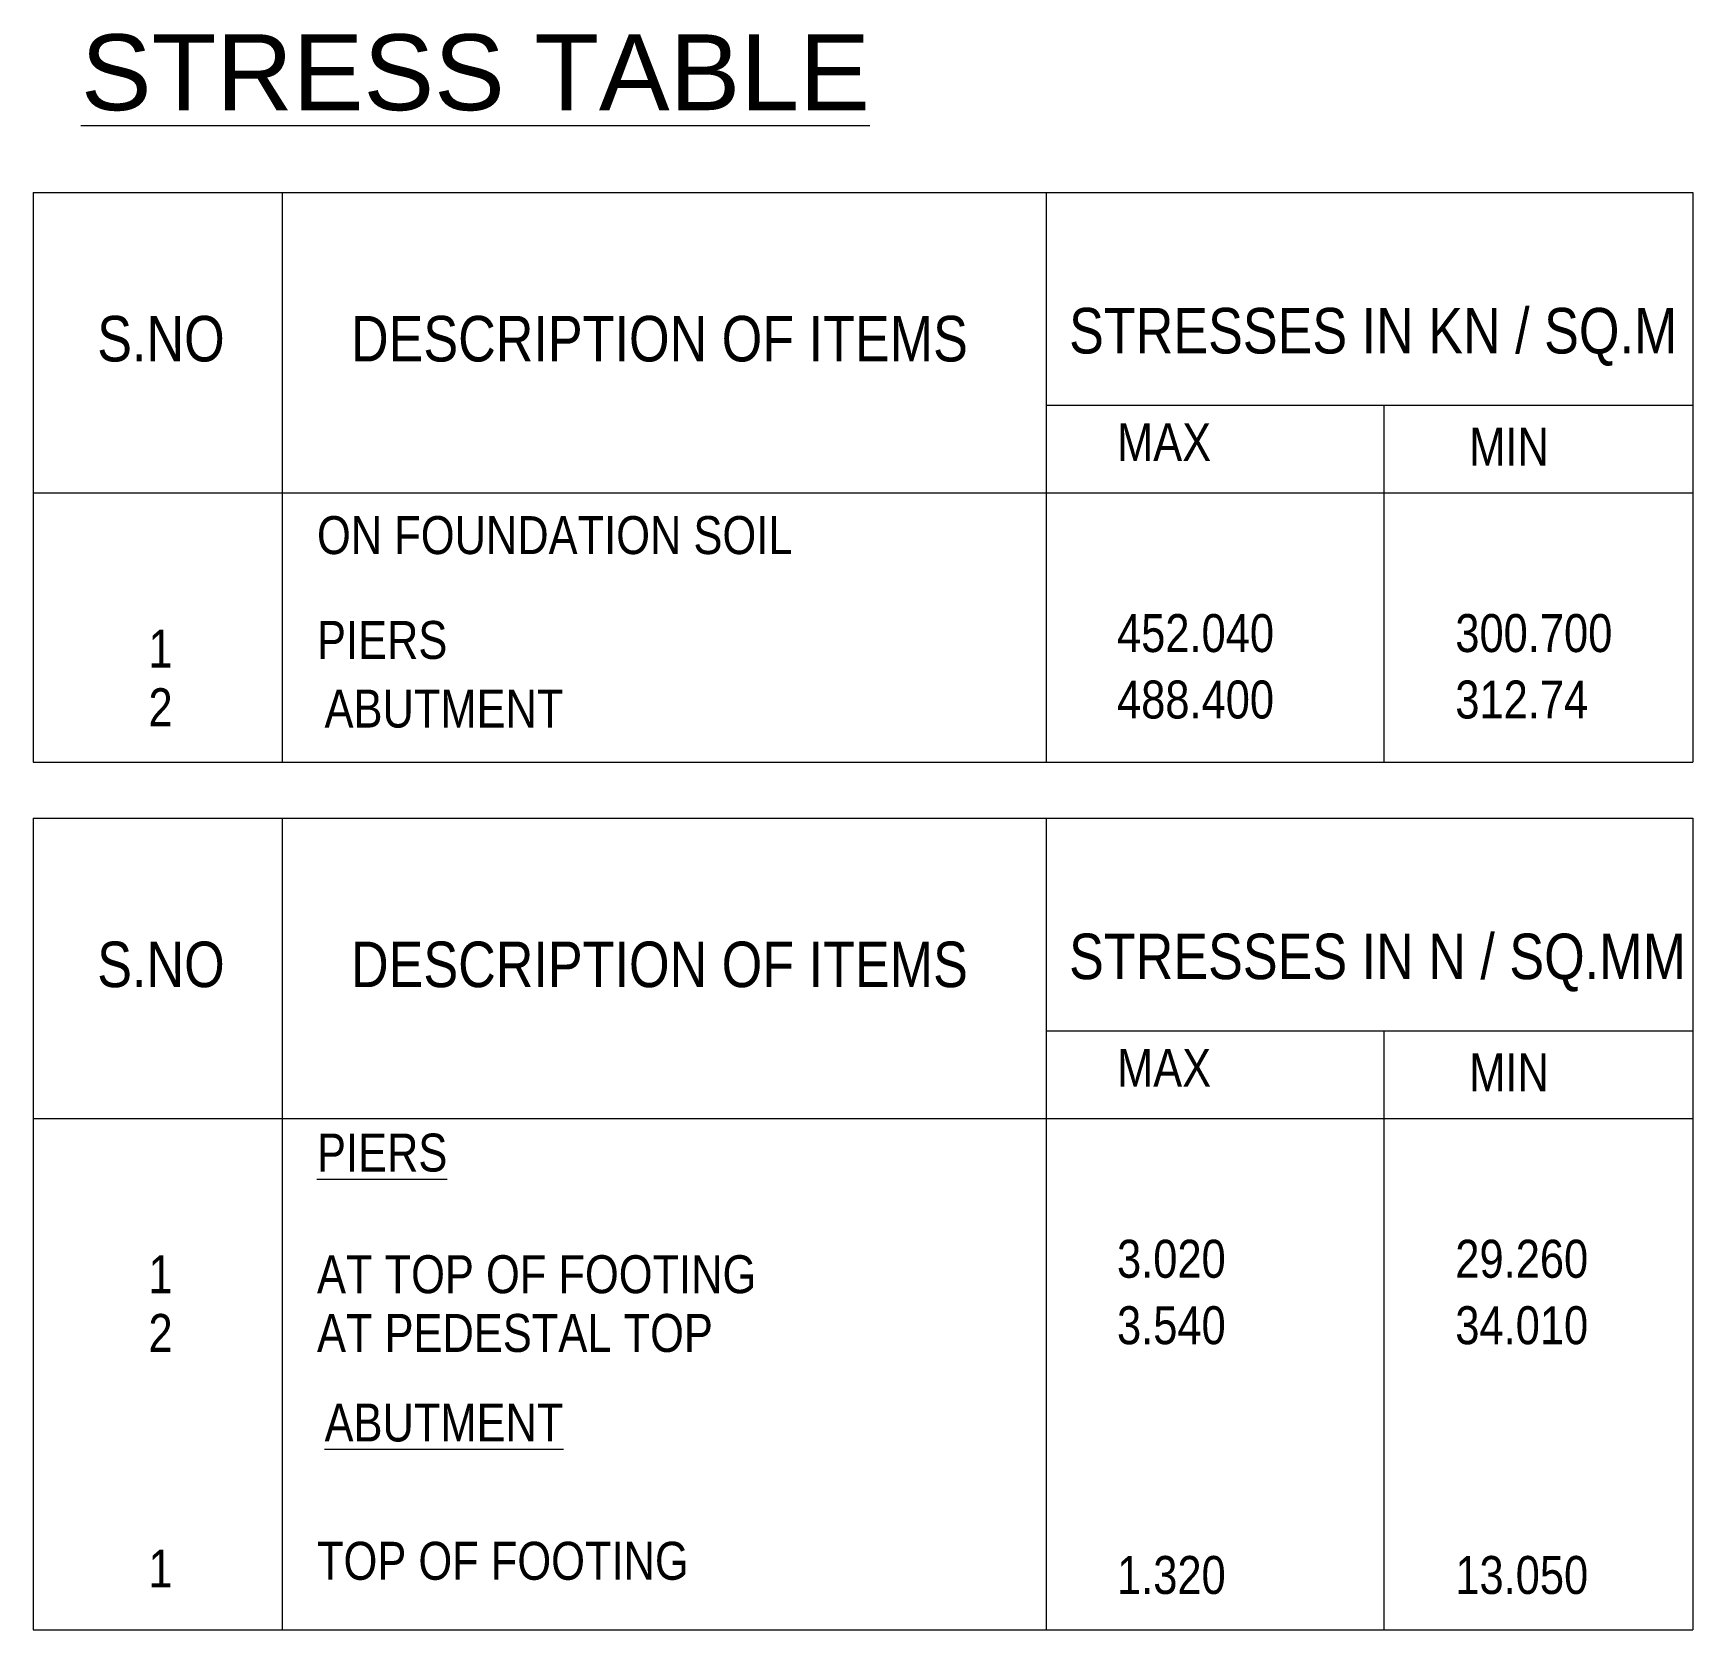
# Model space of a CAD drawing. Header units: inches. Extents: x -400915 to 515323, y 79868 to 577806.
# Drawn here: x 162263 to 173203, y 190255 to 200777 of the extents above; entities that cross this region are included whole.
import ezdxf

# ---------------------------------------------------------------- set-up
doc = ezdxf.new("R2010")
doc.units = ezdxf.units.IN
doc.header["$LTSCALE"] = 0.315
doc.header["$MEASUREMENT"] = 0
doc.layers.add('MAIN', color=7, linetype='Continuous')
doc.layers.add('TEXT_GENERAL', color=4, linetype='Continuous')
doc.styles.add('ARIAL NARROW', font='ARIALN.TTF')
doc.styles.add('CITYBLUEPR', font='arial.ttf', dxfattribs={"height": 2.5})

msp = doc.modelspace()

# ---------------------------------------------------------------- texts
at = {"layer": 'MAIN', "color": 0, "lineweight": 9, "style": 'ARIAL NARROW'}
for s, height, p in [('S.NO', 300, (162685, 198613.7)), ('DESCRIPTION OF ITEMS', 300, (164357.9, 198613.7)), ('       STRESSES IN KN / SQ.M', 300, (168422.8, 198666.3)), ('MAX', 250, (169407.6, 197956.9)), ('MIN', 250, (171729.4, 197926.4)), ('ON FOUNDATION SOIL', 250, (164133.7, 197344.3)), ('452.040', 250, (169407.6, 196698.8)), ('300.700', 250, (171637.7, 196698.8)), ('1', 250, (163022.6, 196596.7)), ('PIERS', 250, (164133.7, 196653.4)), ('488.400', 250, (169407.6, 196260.8)), ('312.74', 250, (171637.7, 196260.8)), ('2', 250, (163022.6, 196209.8)), ('ABUTMENT', 250, (164183.6, 196201.1)), ('       STRESSES IN N / SQ.MM', 300, (168422.8, 194542.9)), ('S.NO', 300, (162685, 194490.4)), ('DESCRIPTION OF ITEMS', 300, (164357.9, 194490.4)), ('MAX', 250, (169407.6, 193833.6)), ('MIN', 250, (171729.4, 193803.1)), ('%%UPIERS', 250, (164133.7, 193275.1)), ('3.020', 250, (169407.6, 192575.4)), ('29.260', 250, (171637.7, 192575.4)), ('1', 250, (163022.6, 192473.4)), ('AT TOP OF FOOTING', 250, (164133.7, 192473.4)), ('2', 250, (163022.6, 192086.5)), ('AT PEDESTAL TOP', 250, (164133.7, 192086.5)), ('3.540', 250, (169407.6, 192137.4)), ('34.010', 250, (171637.7, 192137.4)), ('%%UABUTMENT', 250, (164183.6, 191496.3)), ('TOP OF FOOTING', 250, (164133.7, 190585.1)), ('1', 250, (163022.6, 190534)), ('1.320', 250, (169407.6, 190491.4)), ('13.050', 250, (171637.7, 190491.4))]:
    msp.add_text(s, height=height, dxfattribs=at).set_placement(p)
at = {"layer": 'TEXT_GENERAL', "color": 0, "lineweight": 9, "style": 'CITYBLUEPR'}
msp.add_text('%%USTRESS TABLE', height=500, dxfattribs=at).set_placement((162577.3, 200269.3))

# ---------------------------------------------------------------- linework, layer by layer
at = {"layer": 'MAIN', "color": 0, "linetype": 'Continuous', "lineweight": 9}
for p, q in [((162262.8, 199727.7), (162262.8, 195973.9)), ((163903.1, 199727.7), (163903.1, 195973.9)), ((168940, 199727.7), (168940, 195973.9)), ((173203.3, 199727.7), (173203.3, 195973.9)), ((171166.9, 198325.2), (171166.9, 195973.9)), ((162262.8, 195604.3), (162262.8, 190255.2)), ((163903.1, 195604.3), (163903.1, 190255.2)), ((168940, 195604.3), (168940, 190255.2)), ((173203.3, 195604.3), (173203.3, 190255.2)), ((171166.9, 194201.8), (171166.9, 190255.2))]:
    msp.add_line(p, q, dxfattribs=at)
at = {"layer": 'MAIN', "color": 0, "lineweight": 9}
for p, q in [((162262.8, 199727.7), (173203.3, 199727.7)), ((168940, 198325.2), (173203.3, 198325.2)), ((162262.8, 197748.6), (173203.3, 197748.6)), ((162262.8, 195973.9), (173203.3, 195973.9)), ((162262.8, 195604.3), (173203.3, 195604.3)), ((168940, 194201.8), (173203.3, 194201.8)), ((162262.8, 193625.2), (173203.3, 193625.2)), ((162262.8, 190255.2), (173203.3, 190255.2))]:
    msp.add_line(p, q, dxfattribs=at)

msp.set_redraw_order([(e.dxf.handle, doc.entitydb.next_handle()) for e in msp.query("TEXT MTEXT ATTDEF DIMENSION ARC_DIMENSION")])  # texts and dimensions are drawn at this point

doc.saveas('drawing.dxf')
